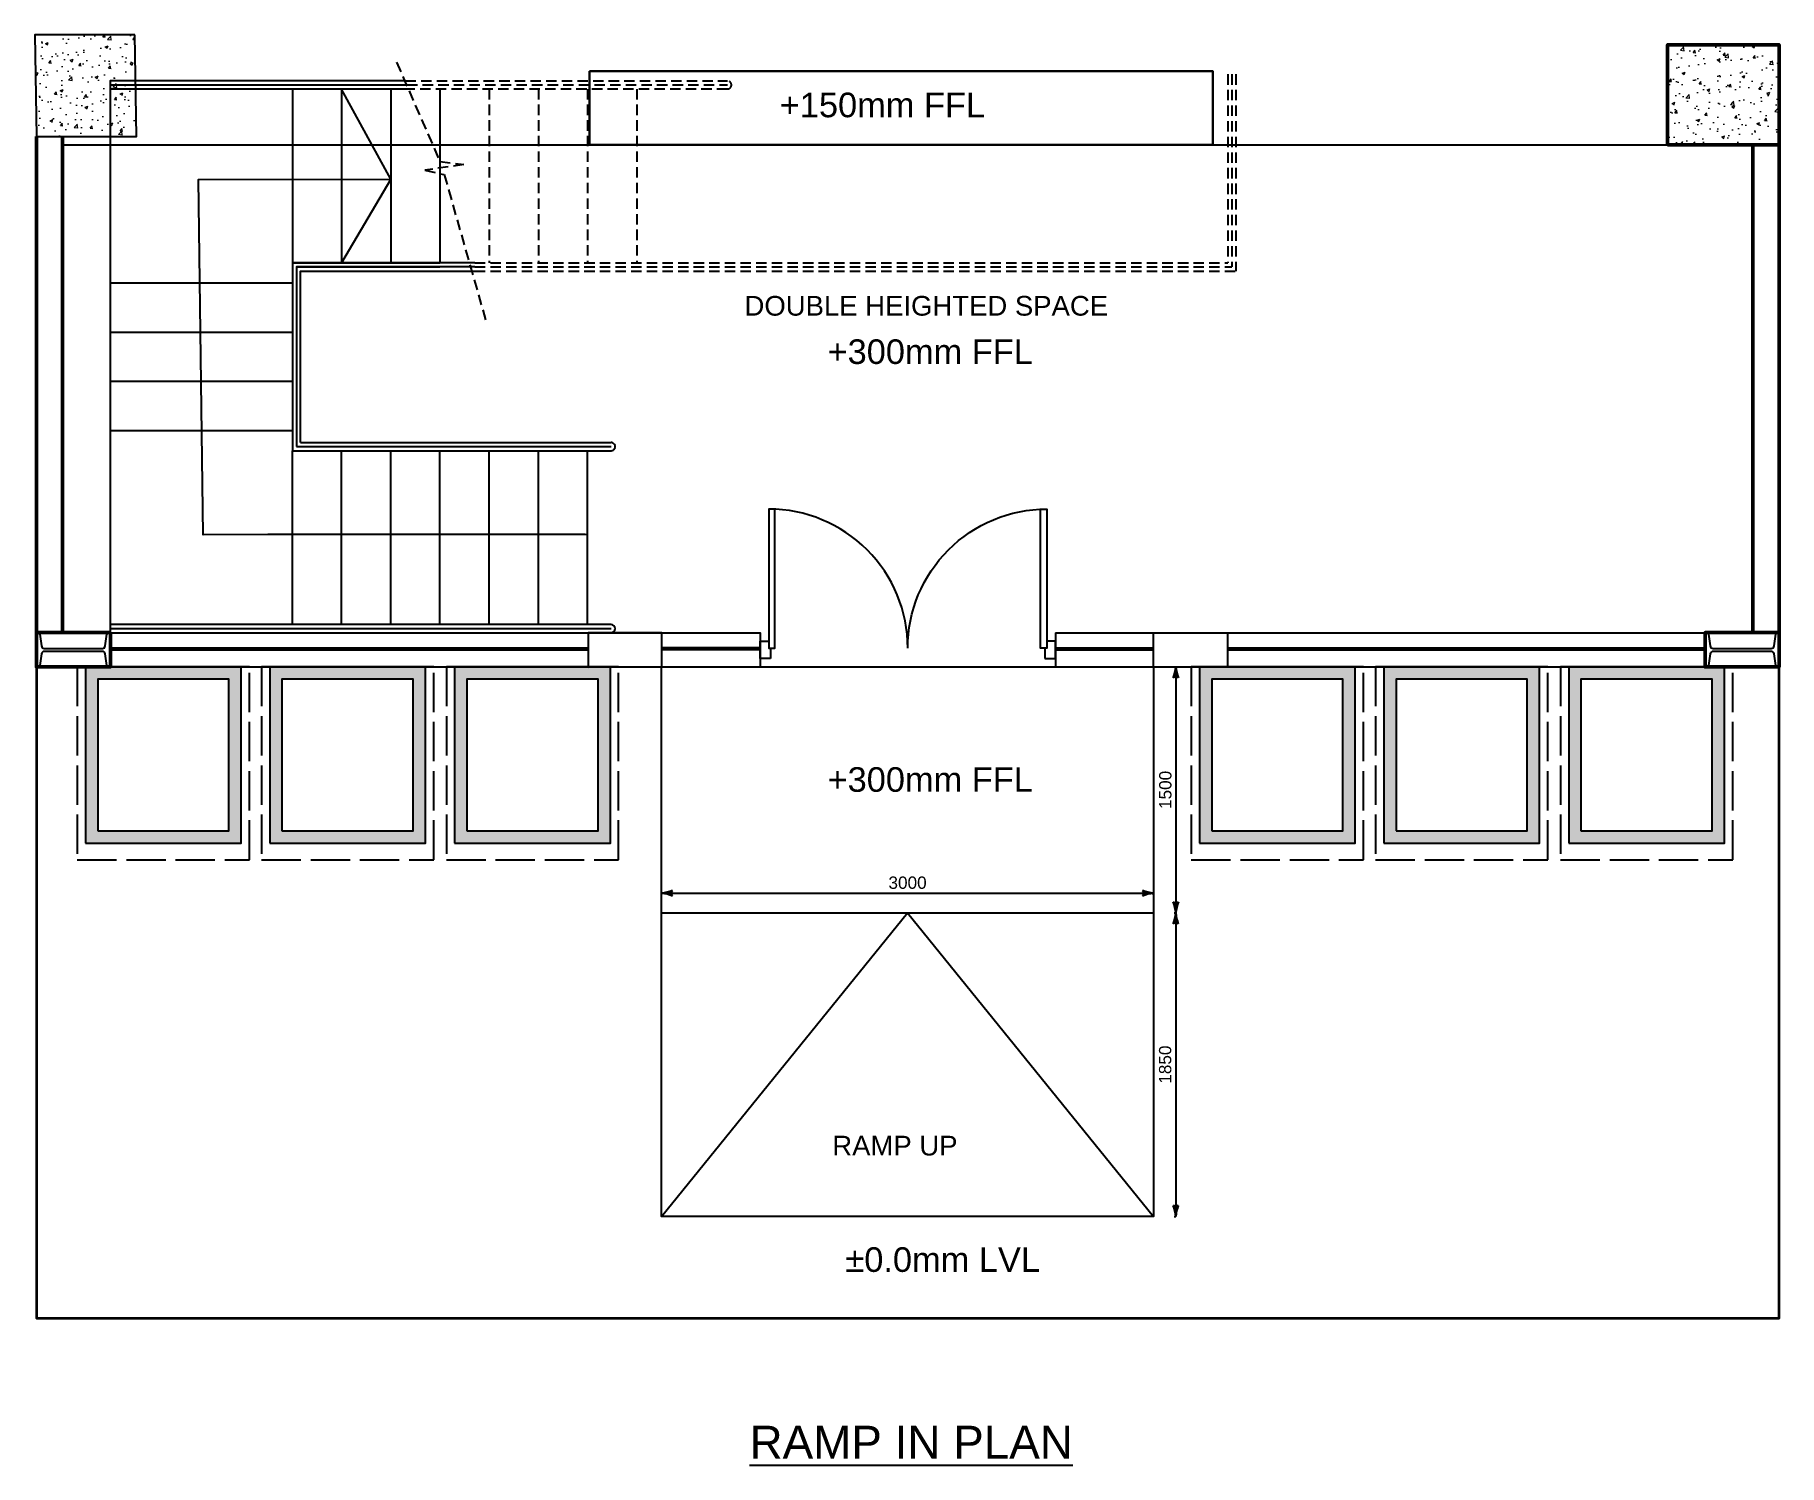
# Model space of a CAD drawing. Header units: millimetres. Extents: x 68727 to 319899, y -4876 to 265722.
# Drawn here: x 237882 to 248517, y 55713 to 64433 of the extents above; entities that cross this region are included whole.
import ezdxf

# ---------------------------------------------------------------- set-up
doc = ezdxf.new("R2010")
doc.units = ezdxf.units.MM
doc.linetypes.add('ACAD_ISO02W100', pattern=[15, 12, -3])
doc.linetypes.add('HIDDEN', pattern=[9.525, 6.35, -3.175])
for name, color, linetype, lineweight in [('A-FURN', 6, 'Continuous', 35), ('HACH', 252, 'Continuous', 13), ('LS_DR_Wall', 7, 'Continuous', 35), ('SECTIONS', 10, 'Continuous', 25), ('wall', 5, 'Continuous', 30)]:
    doc.layers.add(name, color=color, linetype=linetype, lineweight=lineweight)
for name, color, linetype in [('COL', 4, 'Continuous'), ('FURNITURE', 24, 'Continuous'), ('glass', 151, 'Continuous'), ('POLY', 6, 'Continuous'), ('TEXT', 2, 'Continuous'), ('Walls & Columns', 7, 'Continuous')]:
    doc.layers.add(name, color=color, linetype=linetype)
doc.layers.add('Furnitures', color=7, linetype='Continuous', lineweight=25, true_color=0x753b00)
doc.styles.add('ANNTEXT', font='romans.shx')
doc.styles.get("Standard").update_dxf_attribs({"font": 'arial.ttf'})
doc.dimstyles.new('SC-25', dxfattribs={"dimtxt": 75, "dimasz": 0.4, "dimexe": 1, "dimexo": 100, "dimgap": 25, "dimtad": 1, "dimdec": 0, "dimzin": 0, "dimdsep": 46, "dimtxsty": 'Standard', "dimblk1": 'A1', "dimblk2": 'A1', "dimsah": 1, "dimcen": 0.09, "dimdle": 3, "dimclrd": 1, "dimclre": 1, "dimclrt": 1, "dimadec": 0, "dimazin": 0, "dimtfac": 1, "dimtdec": 0, "dimtofl": 0, "dimtmove": 0, "dimatfit": 2, "dimldrblk": 'A1', "dimfxl": 10, "dimfxlon": 1, "dimtolj": 1, "dimtzin": 0, "dimarcsym": 0})
pattern_1 = [(50, (-595042.09, -130721.02), (182.18467, -15.939086), [19.05, -209.55]), (355, (-595042.09, -130721.02), (-35.24342, 191.056845), [15.24, -167.640584]), (100.451445, (-595026.9, -130722.34), (146.941247, 175.117752), [16.19001, -178.090245]), (46.1842, (-595042.09, -130670.22), (271.07904, -42.04233), [28.575, -314.325]), (96.635558, (-595019.5, -130673.72), (237.404134, 247.426125), [24.28502, -267.13561]), (351.18415, (-595042.1, -130670.22), (237.40413, 247.426125), [22.85997, -251.45973]), (21, (-595016.69, -130682.92), (151.61439, -102.265198), [19.05, -209.55]), (326, (-595016.69, -130682.92), (61.80203, 184.187966), [15.24, -167.64]), (71.451445, (-595004.05, -130691.44), (213.41642, 81.92277), [16.19001, -178.089938]), (37.5, (-595042.09, -130721.016), (3.0886033, 84.555039), [0, -165.608, 0, -170.18, 0, -168.275]), (7.5, (-595042.09, -130721.02), (66.8196625, 100.180575), [0, -97.028, 0, -161.798, 0, -64.135]), (327.5, (-595098.73, -130721.016), (135.590595, -5.728744), [0, -63.5, 0, -198.12, 0, -262.89]), (317.5, (-595124.13, -130721.02), (148.129181, 25.426491), [0, -82.55, 0, -131.572, 0, -186.69])]

msp = doc.modelspace()

# ---------------------------------------------------------------- texts
at = {"color": 7, "char_height": 150, "attachment_point": 1}
for s, insert in [('\\pxt5;+150mm FFL', (242423.8, 64081.1)), ('\\pxt5;+300mm FFL', (242715.2, 62576.9)), ('\\pxt5;+300mm FFL', (242715.2, 59968.5)), ('\\pxt5;%%P0.0mm LVL', (242824.1, 57041.5))]:
    msp.add_mtext_dynamic_manual_height_columns(s, width=24159.375, gutter_width=47.5, heights=[47.9], dxfattribs=dict(at, insert=insert))
at = {"layer": 'TEXT', "color": 6, "insert": (243225.3, 55853.5), "char_height": 200, "width": 5903.896, "attachment_point": 5, "style": 'ANNTEXT'}
msp.add_mtext('\\pxqc;{\\fArial|b0|i0|c0|p34;\\L\\C4;RAMP IN PLAN}', dxfattribs=at)
at = {"layer": 'Walls & Columns', "char_height": 120, "attachment_point": 1}
for s, insert in [('DOUBLE HEIGHTED SPACE', (242209, 62841.6)), ('RAMP UP', (242744.1, 57721.3))]:
    msp.add_mtext_dynamic_manual_height_columns(s, width=24159.375, gutter_width=47.5, heights=[47.9], dxfattribs=dict(at, insert=insert))

# ---------------------------------------------------------------- blocks, each defined once
blk = doc.blocks.new('COL')
at = {"layer": 'COL'}
blk.add_lwpolyline([(451, 0), (441, 0, -0.374036), (430, 9), (420, 80, 0.374036), (403, 95), (48, 95, 0.374036), (31, 80), (21, 9, -0.374036), (10, 0), (0, 0), (0, 209), (10, 209, -0.374036), (21, 199), (31, 128, 0.374036), (48, 113), (403, 113, 0.374036), (420, 128), (430, 199, -0.374036), (441, 209), (451, 209)], format="xyb", close=True, dxfattribs=at)
at = {"layer": 'LS_DR_Wall', "lineweight": 50, "ltscale": 0.25}
blk.add_lwpolyline([(451, 209), (0, 209), (0, 0), (451, 0)], close=True, dxfattribs=at)
blk = doc.blocks.new('STR')
at = {"layer": 'FURNITURE', "linetype": 'HIDDEN', "ltscale": 10}
for p, q in [((1083, 3415), (3045, 3415)), ((6096, 3455), (6096, 2305)), ((6121, 3455), (6121, 2280)), ((6146, 3455), (6146, 2255)), ((1092, 3390), (3045, 3390)), ((3045, 3365), (1101, 3365)), ((1593, 3365), (1593, 2305)), ((1893, 3365), (1893, 2305)), ((2193, 3365), (2193, 2305)), ((2493, 3365), (2493, 2305)), ((1506, 2305), (6096, 2305)), ((1506, 2305), (5446, 2305)), ((1506, 2280), (6121, 2280)), ((1506, 2280), (5471, 2280)), ((1506, 2255), (6146, 2255))]:
    blk.add_line(p, q, dxfattribs=at)
at = {"layer": 'FURNITURE'}
for p, q in [((-717, 3390), (1092, 3390)), ((1101, 3365), (-717, 3365)), ((393, 3365), (393, 2305)), ((693, 3365), (693, 2305)), ((993, 3365), (993, 2305)), ((1293, 3365), (1293, 2305)), ((393, 2305), (1293, 2305)), ((418, 2280), (1293, 2280)), ((418, 1185), (2336, 1185)), ((418, 1185), (2336, 1185)), ((443, 1210), (2336, 1210)), ((443, 1210), (2336, 1210)), ((443, 1210), (2336, 1210)), ((393, 100), (393, 1160)), ((393, 1160), (2336, 1160)), ((393, 1160), (2336, 1160)), ((693, 100), (693, 1160)), ((993, 100), (993, 1160)), ((1293, 100), (1293, 1160)), ((1593, 100), (1593, 1160)), ((1893, 100), (1893, 1160)), ((2193, 100), (2193, 1160)), ((2179, 650), (244, 650)), ((2336, 100), (-717, 100)), ((-717, 75), (2336, 75)), ((-717, 50), (2336, 50))]:
    blk.add_line(p, q, dxfattribs=at)
at = {"layer": 'FURNITURE', "linetype": 'HIDDEN', "ltscale": 10}
blk.add_lwpolyline([(1028, 3528), (1293, 2923), (1438, 2904), (1201, 2870), (1201, 2870), (1319, 2843), (1577, 1937)], dxfattribs=at)
at = {"layer": 'FURNITURE'}
for points in [[(1083, 3415), (-717, 3415), (-717, 50)], [(2193, 650), (-150, 647), (-179, 2814), (993, 2816), (693, 3365)], [(993, 2816), (693, 2305)], [(1506, 2305), (393, 2305), (393, 1160)], [(1506, 2280), (418, 2280), (418, 1185)], [(443, 1210), (443, 2255), (1506, 2255)], [(-717, 2183), (393, 2183)], [(-717, 1883), (393, 1883)], [(-717, 1583), (393, 1583)], [(-717, 1283), (393, 1283)]]:
    blk.add_lwpolyline(points, dxfattribs=at)
at = {"layer": 'FURNITURE', "linetype": 'HIDDEN', "ltscale": 10}
blk.add_arc((3045, 3390), 25, 270, 90, dxfattribs=at)
at = {"layer": 'FURNITURE'}
for centre, end in [((2336, 1185), 90.0297), ((2336, 75), 90)]:
    blk.add_arc(centre, 25, 270, end, dxfattribs=at)
blk = doc.blocks.new('main door')
at = {"layer": 'Furnitures'}
for points in [[(900, 64, 0.414214), (53, 911), (53, 64), (90, 64), (90, 910)], [(900, 64, -0.414214), (1747, 911), (1747, 64), (1710, 64), (1710, 910)]]:
    blk.add_lwpolyline(points, format="xyb", dxfattribs=at)
for points in [[(64, 0), (0, 0), (0, 106), (53, 106), (53, 64), (64, 64)], [(1736, 0), (1800, 0), (1800, 106), (1747, 106), (1747, 64), (1736, 64)]]:
    blk.add_lwpolyline(points, close=True, dxfattribs=at)
blk = doc.blocks.new('A1')
at = {"layer": 'wall', "color": 1}
for p, q in [((-138, 0), (-167, 40)), ((-167, -40), (-138, 0))]:
    blk.add_line(p, q, dxfattribs=at)
for centre, start, end in [((53, 586), 248, 264.8035), ((53, -586), 95.1965, 112)]:
    blk.add_arc(centre, 589, start, end, dxfattribs=at)
blk = doc.blocks.new('*D905')
at = {"layer": 'Defpoints', "color": 0, "transparency": 16777216}
for p in [(244703, 59201), (241703, 59080), (244703, 59080)]:
    blk.add_point(p, dxfattribs=at)
at = {"layer": 'POLY', "color": 1, "lineweight": -2, "transparency": 16777216}
for p, q in [((241703, 59191), (241703, 59202)), ((241703, 59201), (244702, 59201)), ((244703, 59191), (244703, 59202))]:
    blk.add_line(p, q, dxfattribs=at)
at = {"layer": 'POLY', "color": 1, "lineweight": -2, "transparency": 16777216, "xscale": 0.4, "yscale": 0.4, "zscale": 0.4, "rotation": 180}
blk.add_blockref('A1', (241703, 59201), dxfattribs=at)
at = {"layer": 'POLY', "color": 1, "lineweight": -2, "transparency": 16777216, "xscale": 0.4, "yscale": 0.4, "zscale": 0.4}
blk.add_blockref('A1', (244703, 59201), dxfattribs=at)
at = {"layer": 'POLY', "color": 1, "transparency": 16777216, "insert": (243203, 59264), "char_height": 75, "attachment_point": 5}
blk.add_mtext('\\A1;3000', dxfattribs=at)
blk = doc.blocks.new('*D906')
at = {"layer": 'Defpoints', "color": 0, "transparency": 16777216}
for p in [(244703, 60580), (244703, 59080), (244839, 59080)]:
    blk.add_point(p, dxfattribs=at)
at = {"layer": 'POLY', "color": 1, "lineweight": -2, "transparency": 16777216}
for p, q in [((244829, 60580), (244840, 60580)), ((244839, 60579), (244839, 59080)), ((244829, 59080), (244840, 59080))]:
    blk.add_line(p, q, dxfattribs=at)
at = {"layer": 'POLY', "color": 1, "lineweight": -2, "transparency": 16777216, "xscale": 0.4, "yscale": 0.4, "zscale": 0.4}
for p, rotation in [((244839, 60580), 90), ((244839, 59080), 270)]:
    blk.add_blockref('A1', p, dxfattribs=dict(at, rotation=rotation))
at = {"layer": 'POLY', "color": 1, "transparency": 16777216, "insert": (244775, 59830), "char_height": 75, "attachment_point": 5, "rotation": 90}
blk.add_mtext('\\A1;1500', dxfattribs=at)
blk = doc.blocks.new('*D907')
at = {"layer": 'Defpoints', "color": 0, "transparency": 16777216}
for p in [(244703, 59080), (244703, 57230), (244838, 57230)]:
    blk.add_point(p, dxfattribs=at)
at = {"layer": 'POLY', "color": 1, "lineweight": -2, "transparency": 16777216}
for p, q in [((244828, 59080), (244839, 59080)), ((244838, 59079), (244838, 57230)), ((244828, 57230), (244839, 57230))]:
    blk.add_line(p, q, dxfattribs=at)
at = {"layer": 'POLY', "color": 1, "lineweight": -2, "transparency": 16777216, "xscale": 0.4, "yscale": 0.4, "zscale": 0.4}
for p, rotation in [((244838, 59080), 90), ((244838, 57230), 270)]:
    blk.add_blockref('A1', p, dxfattribs=dict(at, rotation=rotation))
at = {"layer": 'POLY', "color": 1, "transparency": 16777216, "insert": (244774, 58155), "char_height": 75, "attachment_point": 5, "rotation": 90}
blk.add_mtext('\\A1;1850', dxfattribs=at)

# ---------------------------------------------------------------- dimensions: what is measured, and where the dimension line sits
at = {"layer": 'POLY'}
for base, p1, p2, picture, middle in [((244838.6, 59079.7), (244702.8, 60579.7), (244702.8, 59079.7), '*D906', (244775.3, 59829.7)), ((244837.6, 57229.7), (244702.8, 59079.7), (244702.8, 57229.7), '*D907', (244774.3, 58154.7))]:
    dim = msp.add_linear_dim(base=base, p1=p1, p2=p2, angle=90, dimstyle='SC-25', dxfattribs=at)
    dim.commit()
    dim.dimension.update_dxf_attribs({"geometry": picture, "text_midpoint": middle})
dim = msp.add_linear_dim(base=(244702.8, 59200.7), p1=(241702.8, 59079.7), p2=(244702.8, 59079.7), dimstyle='SC-25', dxfattribs=at)
dim.commit()
dim.dimension.update_dxf_attribs({"geometry": '*D905', "text_midpoint": (243202.8, 59264)})

# ---------------------------------------------------------------- hatches: boundary and pattern name
at = {"layer": 'HACH'}
h = msp.add_hatch(dxfattribs=at)
h.set_pattern_fill('AR-CONC', color=256)
h.set_pattern_definition(pattern_1)
h.paths.add_polyline_path([(238492.4, 64433.2), (237882.3, 64433.1), (237891.5, 63813.2), (238501.6, 63813.2)])
h = msp.add_hatch(dxfattribs=at)
h.set_pattern_fill('AR-CONC', color=256)
h.set_pattern_definition(pattern_1)
h.paths.add_polyline_path([(247837, 63762.7), (248517, 63762.7), (248517, 64372.7), (247837, 64372.7)])
at = {"layer": 'HACH', "transparency": 33554508}
h = msp.add_hatch(dxfattribs=at)
h.set_pattern_fill('ANGLE', color=256)
h.set_pattern_definition([(0, (99517.408, 79095.611), (0, 6.985), [5.08, -1.905]), (90, (99517.408, 79095.611), (-6.985, 4e-16), [5.08, -1.905])])
h.paths.add_polyline_path([(239140.4, 60142.6), (239065.4, 60142.6), (239065.4, 59579.7), (238265.4, 59579.7), (238265.4, 60142.6), (238190.4, 60142.6), (238190.4, 59504.7), (239140.4, 59504.7)])
h.paths.add_polyline_path([(238265.4, 60170.1), (238190.4, 60170.1), (238190.4, 60142.6), (238265.4, 60142.6)])
h.paths.add_polyline_path([(238265.4, 60504.7), (239065.4, 60504.7), (239065.4, 60170.1), (239140.4, 60170.1), (239140.4, 60579.7), (238190.4, 60579.7), (238190.4, 60170.1), (238265.4, 60170.1)])
h.paths.add_polyline_path([(239140.4, 60170.1), (239065.4, 60170.1), (239065.4, 60142.6), (239140.4, 60142.6)])
h = msp.add_hatch(dxfattribs=at)
h.set_pattern_fill('ANGLE', color=256)
h.set_pattern_definition([(0, (100640.9515, 79095.611), (0, 6.985), [5.08, -1.905]), (90, (100640.9515, 79095.611), (-6.985, 4e-16), [5.08, -1.905])])
h.paths.add_polyline_path([(240263.9, 60142.6), (240188.9, 60142.6), (240188.9, 59579.7), (239388.9, 59579.7), (239388.9, 60142.6), (239313.9, 60142.6), (239313.9, 59504.7), (240263.9, 59504.7)])
h.paths.add_polyline_path([(239388.9, 60170.1), (239313.9, 60170.1), (239313.9, 60142.6), (239388.9, 60142.6)])
h.paths.add_polyline_path([(239388.9, 60504.7), (240188.9, 60504.7), (240188.9, 60170.1), (240263.9, 60170.1), (240263.9, 60579.7), (239313.9, 60579.7), (239313.9, 60170.1), (239388.9, 60170.1)])
h.paths.add_polyline_path([(240263.9, 60170.1), (240188.9, 60170.1), (240188.9, 60142.6), (240263.9, 60142.6)])
h = msp.add_hatch(dxfattribs=at)
h.set_pattern_fill('ANGLE', color=256)
h.set_pattern_definition([(0, (101768.551, 79095.611), (0, 6.985), [5.08, -1.905]), (90, (101768.551, 79095.611), (-6.985, 4e-16), [5.08, -1.905])])
h.paths.add_polyline_path([(241391.5, 60142.6), (241316.5, 60142.6), (241316.5, 59579.7), (240516.5, 59579.7), (240516.5, 60142.6), (240441.5, 60142.6), (240441.5, 59504.7), (241391.5, 59504.7)])
h.paths.add_polyline_path([(240516.5, 60170.1), (240441.5, 60170.1), (240441.5, 60142.6), (240516.5, 60142.6)])
h.paths.add_polyline_path([(240516.5, 60504.7), (241316.5, 60504.7), (241316.5, 60170.1), (241391.5, 60170.1), (241391.5, 60579.7), (240441.5, 60579.7), (240441.5, 60170.1), (240516.5, 60170.1)])
h.paths.add_polyline_path([(241391.5, 60170.1), (241316.5, 60170.1), (241316.5, 60142.6), (241391.5, 60142.6)])
h = msp.add_hatch(dxfattribs=at)
h.set_pattern_fill('ANGLE', color=256)
h.set_pattern_definition([(0, (106309.8945, 79095.611), (0, 6.985), [5.08, -1.905]), (90, (106309.8945, 79095.611), (-6.985, 4e-16), [5.08, -1.905])])
h.paths.add_polyline_path([(245932.8, 60142.6), (245857.8, 60142.6), (245857.8, 59579.7), (245057.8, 59579.7), (245057.8, 60142.6), (244982.8, 60142.6), (244982.8, 59504.7), (245932.8, 59504.7)])
h.paths.add_polyline_path([(245057.8, 60170.1), (244982.8, 60170.1), (244982.8, 60142.6), (245057.8, 60142.6)])
h.paths.add_polyline_path([(245057.8, 60504.7), (245857.8, 60504.7), (245857.8, 60170.1), (245932.8, 60170.1), (245932.8, 60579.7), (244982.8, 60579.7), (244982.8, 60170.1), (245057.8, 60170.1)])
h.paths.add_polyline_path([(245932.8, 60170.1), (245857.8, 60170.1), (245857.8, 60142.6), (245932.8, 60142.6)])
h = msp.add_hatch(dxfattribs=at)
h.set_pattern_fill('ANGLE', color=256)
h.set_pattern_definition([(0, (107433.438, 79095.611), (0, 6.985), [5.08, -1.905]), (90, (107433.438, 79095.611), (-6.985, 4e-16), [5.08, -1.905])])
h.paths.add_polyline_path([(247056.4, 60142.6), (246981.4, 60142.6), (246981.4, 59579.7), (246181.4, 59579.7), (246181.4, 60142.6), (246106.4, 60142.6), (246106.4, 59504.7), (247056.4, 59504.7)])
h.paths.add_polyline_path([(246181.4, 60170.1), (246106.4, 60170.1), (246106.4, 60142.6), (246181.4, 60142.6)])
h.paths.add_polyline_path([(246181.4, 60504.7), (246981.4, 60504.7), (246981.4, 60170.1), (247056.4, 60170.1), (247056.4, 60579.7), (246106.4, 60579.7), (246106.4, 60170.1), (246181.4, 60170.1)])
h.paths.add_polyline_path([(247056.4, 60170.1), (246981.4, 60170.1), (246981.4, 60142.6), (247056.4, 60142.6)])
h = msp.add_hatch(dxfattribs=at)
h.set_pattern_fill('ANGLE', color=256)
h.set_pattern_definition([(0, (108561.037, 79095.611), (0, 6.985), [5.08, -1.905]), (90, (108561.037, 79095.611), (-6.985, 4e-16), [5.08, -1.905])])
h.paths.add_polyline_path([(248184, 60142.6), (248109, 60142.6), (248109, 59579.7), (247309, 59579.7), (247309, 60142.6), (247234, 60142.6), (247234, 59504.7), (248184, 59504.7)])
h.paths.add_polyline_path([(247309, 60170.1), (247234, 60170.1), (247234, 60142.6), (247309, 60142.6)])
h.paths.add_polyline_path([(247309, 60504.7), (248109, 60504.7), (248109, 60170.1), (248184, 60170.1), (248184, 60579.7), (247234, 60579.7), (247234, 60170.1), (247309, 60170.1)])
h.paths.add_polyline_path([(248184, 60170.1), (248109, 60170.1), (248109, 60142.6), (248184, 60142.6)])

# ---------------------------------------------------------------- linework, layer by layer
at = {"color": 7}
msp.add_line((238051.5, 63762.7), (248517, 63762.7), dxfattribs=at)
msp.add_line((237891.5, 60579.7), (248517, 60579.7))
msp.add_lwpolyline([(238492.4, 64433.2), (237882.3, 64433.1), (237891.5, 63813.2), (238501.6, 63813.2)], close=True)
for points in [[(238302.4, 60788.2), (242304.2, 60788.2), (242304.2, 60579.7)], [(244104.2, 60788.2), (248066.1, 60788.2)], [(244104.2, 60788.2), (244104.2, 60579.7)], [(238342.4, 60579.7), (248066.1, 60579.7)], [(241702.8, 59079.7), (244702.8, 59079.7)], [(241702.8, 57229.7), (243202.8, 59079.7)], [(243202.8, 59079.7), (244702.8, 57229.7)]]:
    msp.add_lwpolyline(points, dxfattribs=at)
at = {"color": 116, "linetype": 'ACAD_ISO02W100', "ltscale": 20, "true_color": 0x136734}
for points in [[(238140.4, 59404.7), (239190.4, 59404.7), (239190.4, 60579.7), (238140.4, 60579.7)], [(239263.9, 59404.7), (240313.9, 59404.7), (240313.9, 60579.7), (239263.9, 60579.7)], [(240391.5, 59404.7), (241441.5, 59404.7), (241441.5, 60579.7), (240391.5, 60579.7)], [(244932.8, 59404.7), (245982.8, 59404.7), (245982.8, 60579.7), (244932.8, 60579.7)], [(246056.4, 59404.7), (247106.4, 59404.7), (247106.4, 60579.7), (246056.4, 60579.7)], [(247184, 59404.7), (248234, 59404.7), (248234, 60579.7), (247184, 60579.7)]]:
    msp.add_lwpolyline(points, close=True, dxfattribs=at)
at = {"color": 11, "true_color": 0xf27172, "transparency": 33554508}
for points in [[(238190.4, 59504.7), (239140.4, 59504.7), (239140.4, 60579.7), (238190.4, 60579.7)], [(239313.9, 59504.7), (240263.9, 59504.7), (240263.9, 60579.7), (239313.9, 60579.7)], [(240441.5, 59504.7), (241391.5, 59504.7), (241391.5, 60579.7), (240441.5, 60579.7)], [(244982.8, 59504.7), (245932.8, 59504.7), (245932.8, 60579.7), (244982.8, 60579.7)], [(246106.4, 59504.7), (247056.4, 59504.7), (247056.4, 60579.7), (246106.4, 60579.7)], [(247234, 59504.7), (248184, 59504.7), (248184, 60579.7), (247234, 60579.7)], [(238265.4, 59579.7), (239065.4, 59579.7), (239065.4, 60504.7), (238265.4, 60504.7)], [(239388.9, 59579.7), (240188.9, 59579.7), (240188.9, 60504.7), (239388.9, 60504.7)], [(240516.5, 59579.7), (241316.5, 59579.7), (241316.5, 60504.7), (240516.5, 60504.7)], [(245057.8, 59579.7), (245857.8, 59579.7), (245857.8, 60504.7), (245057.8, 60504.7)], [(246181.4, 59579.7), (246981.4, 59579.7), (246981.4, 60504.7), (246181.4, 60504.7)], [(247309, 59579.7), (248109, 59579.7), (248109, 60504.7), (247309, 60504.7)]]:
    msp.add_lwpolyline(points, close=True, dxfattribs=at)
at = {"color": 7}
msp.add_lwpolyline([(241702.8, 60579.7), (244702.8, 60579.7), (244702.8, 57229.7), (241702.8, 57229.7)], close=True, dxfattribs=at)
at = {"layer": 'A-FURN'}
msp.add_lwpolyline([(237891.5, 60579.7), (237891.5, 56608.8), (248516.9, 56608.8), (248516.9, 60579.7)], dxfattribs=at)
at = {"layer": 'glass'}
for points in [[(238342.4, 60695.4), (241255.6, 60695.4)], [(238342.4, 60683.4), (241255.6, 60683.4)], [(242304.2, 60695.4), (241705.6, 60695.4)], [(242304.2, 60683.4), (241705.6, 60683.4)], [(244104.2, 60695.4), (244702.8, 60695.4)], [(244104.2, 60683.4), (244702.8, 60683.4)], [(245152.8, 60695.4), (248066.1, 60695.4)], [(245152.8, 60683.4), (248066.1, 60683.4)]]:
    msp.add_lwpolyline(points, dxfattribs=at)
at = {"layer": 'LS_DR_Wall', "lineweight": 50, "ltscale": 0.25}
for p, q in [((237891.5, 63813.2), (237891.5, 60579.7)), ((238051.5, 63813.2), (238051.5, 60788.2)), ((248357, 63762.7), (248357, 60788.2)), ((248517, 63762.7), (248517, 60579.7))]:
    msp.add_line(p, q, dxfattribs=at)
msp.add_lwpolyline([(247837, 63762.7), (248517, 63762.7), (248517, 64372.7), (247837, 64372.7)], close=True, dxfattribs=at)
at = {"layer": 'POLY'}
for points in [[(241255.6, 60579.1), (241705.6, 60579.7), (241705.6, 60788.2), (241255.6, 60787.7)], [(245152.8, 60579.1), (244702.8, 60579.7), (244702.8, 60788.2), (245152.8, 60787.7)]]:
    msp.add_lwpolyline(points, close=True, dxfattribs=at)
at = {"layer": 'SECTIONS', "lineweight": 30}
msp.add_lwpolyline([(241264.8, 64211.7), (245064.5, 64211.7), (245064.5, 63762.7), (241264.8, 63762.7)], close=True, dxfattribs=at)
msp.add_lwpolyline([(241264.8, 64211.7), (245064.5, 64211.7), (245064.5, 63762.7), (241264.8, 63762.7)], close=True, dxfattribs=at)

# ---------------------------------------------------------------- block references
at = {"layer": 'POLY'}
for name, p in [('STR', (239059.2, 60738.2)), ('main door', (242304.2, 60631)), ('COL', (237891.5, 60579.7)), ('COL', (248066.1, 60579.7))]:
    msp.add_blockref(name, p, dxfattribs=at)

msp.set_redraw_order([(e.dxf.handle, doc.entitydb.next_handle()) for e in msp.query("TEXT MTEXT ATTDEF DIMENSION ARC_DIMENSION")])  # texts and dimensions are drawn at this point

doc.saveas('drawing.dxf')
